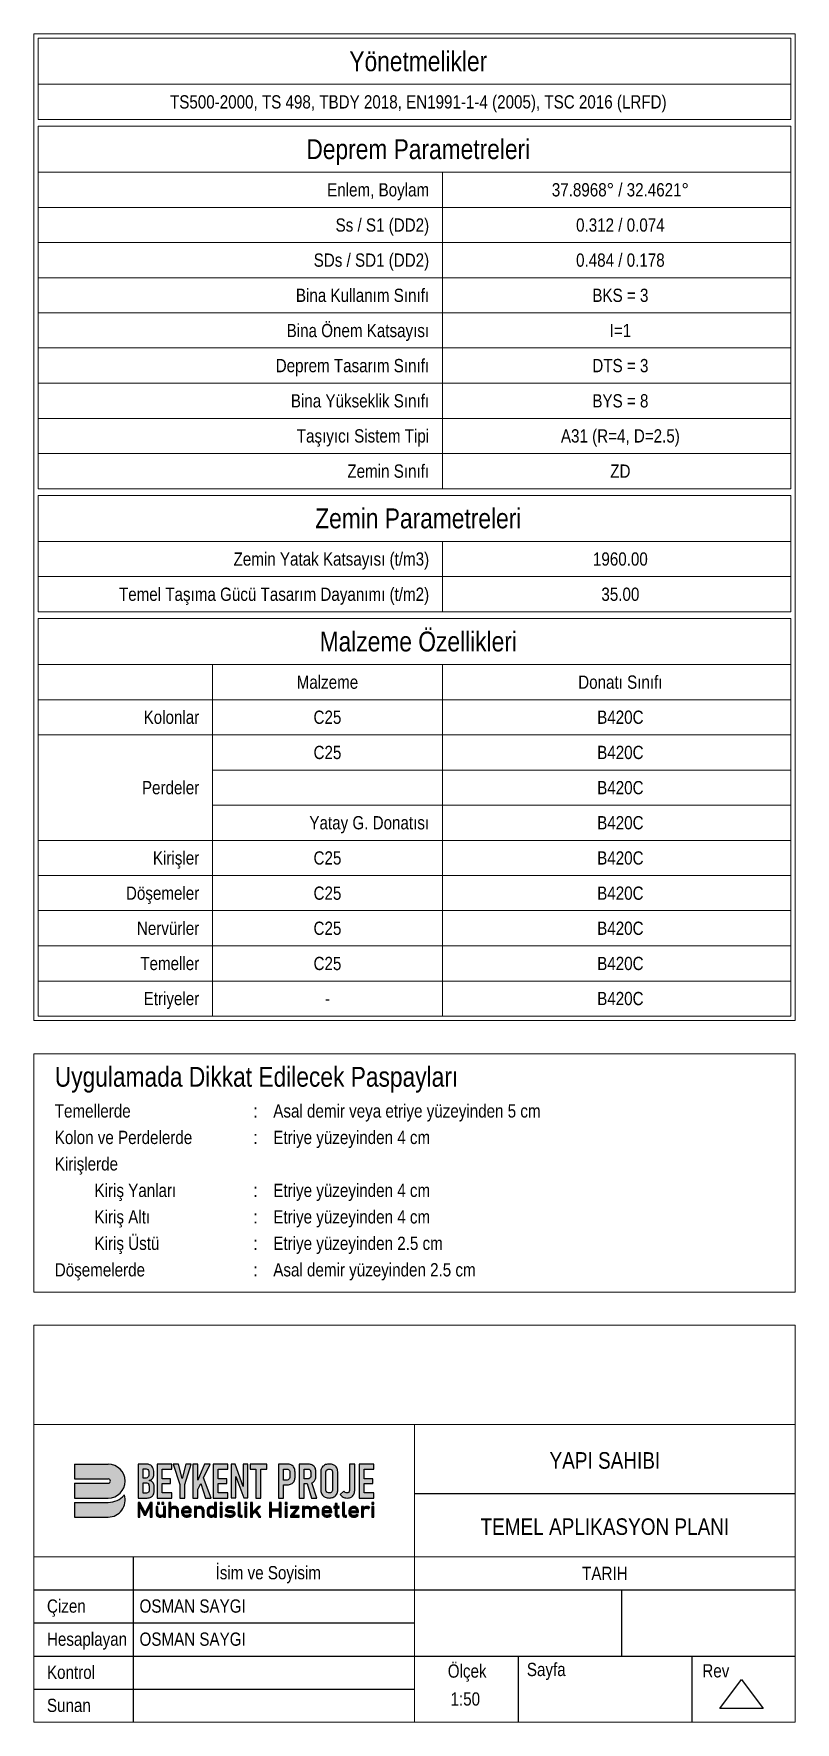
# Model space of a CAD drawing. Header units: millimetres. Extents: x -2905 to 5507, y 1609 to 5809.
# Drawn here: x 4882 to 5457, y 1659 to 2934 of the extents above; entities that cross this region are included whole.
import ezdxf
from ezdxf.enums import TextEntityAlignment as Align

# ---------------------------------------------------------------- set-up
doc = ezdxf.new("R2010")
doc.units = ezdxf.units.MM
for name, color, linetype, lineweight in [('Metraj Tablosu Ana Başlık', 1, 'Continuous', 20), ('Metraj Tablosu Başlık', 1, 'Continuous', 20), ('SHEETSUMMARY-35', 9, 'Continuous', 20), ('SheetView', 40, 'Continuous', 20)]:
    doc.layers.add(name, color=color, linetype=linetype, lineweight=lineweight)
doc.layers.add('Metraj Tablosu Yazı', color=8, linetype='Continuous', lineweight=20, true_color=0x414141)
doc.layers.add('Metraj Tablosu Çizgi', color=171, linetype='Continuous', lineweight=20, true_color=0xaaaaff)
for name, color, linetype in [('SHEETSUMMARY-10', 8, 'Continuous'), ('SHEETSUMMARY-30', 82, 'Continuous'), ('SHEETSUMMARY-40', 231, 'Continuous'), ('TEXT-175', 12, 'Continuous')]:
    doc.layers.add(name, color=color, linetype=linetype)
doc.styles.add('YAZI (BEYKENT)', font='')
doc.styles.get('YAZI (BEYKENT)').set_extended_font_data('Bahnschrift Light Condensed')

msp = doc.modelspace()

# ---------------------------------------------------------------- texts
at = {"layer": 'Metraj Tablosu Ana Başlık', "style": 'YAZI (BEYKENT)'}
for s, p in [('Yönetmelikler', (5172.5, 2913.6)), ('Deprem Parametreleri', (5172.5, 2847.2)), ('Zemin Parametreleri', (5172.5, 2568.3)), ('Malzeme Özellikleri', (5172.5, 2475.3))]:
    msp.add_text(s, height=15, dxfattribs=at).set_placement(p, align=Align.MIDDLE_CENTER)
at = {"layer": 'Metraj Tablosu Ana Başlık', "transparency": 33554687, "style": 'YAZI (BEYKENT)'}
msp.add_text('Uygulamada Dikkat Edilecek Paspayları', height=15, dxfattribs=at).set_placement((4898, 2146.5), align=Align.MIDDLE_LEFT)
at = {"layer": 'Metraj Tablosu Başlık', "style": 'YAZI (BEYKENT)'}
for s, p in [('Malzeme', (5103.9, 2444.6)), ('Donatı Sınıfı', (5325.1, 2444.6))]:
    msp.add_text(s, height=10, dxfattribs=at).set_placement(p, align=Align.MIDDLE_CENTER)
for s, p in [('Kolonlar', (5007.1, 2418.1)), ('Perdeler', (5007.1, 2364.9)), ('Yatay G. Donatısı', (5180.7, 2338.4)), ('Kirişler', (5007.1, 2311.8)), ('Döşemeler', (5007.1, 2285.2)), ('Nervürler', (5007.1, 2258.7)), ('Temeller', (5007.1, 2232.1)), ('Etriyeler', (5007.1, 2205.6))]:
    msp.add_text(s, height=10, dxfattribs=at).set_placement(p, align=Align.MIDDLE_RIGHT)
at = {"layer": 'Metraj Tablosu Yazı', "style": 'YAZI (BEYKENT)'}
for s, p in [('TS500-2000, TS 498, TBDY 2018, EN1991-1-4 (2005), TSC 2016 (LRFD)', (5172.5, 2882.9)), ('37.8968° / 32.4621°', (5325.1, 2816.5)), ('0.312 / 0.074', (5325.1, 2789.9)), ('0.484 / 0.178', (5325.1, 2763.4)), ('BKS = 3', (5325.1, 2736.8)), ('I=1', (5325.1, 2710.2)), ('DTS = 3', (5325.1, 2683.7)), ('BYS = 8', (5325.1, 2657.1)), ('A31 (R=4, D=2.5)', (5325.1, 2630.6)), ('ZD', (5325.1, 2604)), ('1960.00', (5325.1, 2537.6)), ('35.00', (5325.1, 2511)), ('C25', (5103.9, 2418.1)), ('B420C', (5325.1, 2418.1)), ('C25', (5103.9, 2391.5)), ('B420C', (5325.1, 2391.5)), ('B420C', (5325.1, 2364.9)), ('B420C', (5325.1, 2338.4)), ('C25', (5103.9, 2311.8)), ('B420C', (5325.1, 2311.8)), ('C25', (5103.9, 2285.2)), ('B420C', (5325.1, 2285.2)), ('C25', (5103.9, 2258.7)), ('B420C', (5325.1, 2258.7)), ('C25', (5103.9, 2232.1)), ('B420C', (5325.1, 2232.1)), ('B420C', (5325.1, 2205.6)), ('-', (5103.9, 2205.6))]:
    msp.add_text(s, height=10, dxfattribs=at).set_placement(p, align=Align.MIDDLE_CENTER)
for s, p in [('Enlem, Boylam', (5180.7, 2816.5)), ('Ss / S1 (DD2)', (5180.7, 2789.9)), ('SDs / SD1 (DD2)', (5180.7, 2763.4)), ('Bina Kullanım Sınıfı', (5180.7, 2736.8)), ('Bina Önem Katsayısı', (5180.7, 2710.2)), ('Deprem Tasarım Sınıfı', (5180.7, 2683.7)), ('Bina Yükseklik Sınıfı', (5180.7, 2657.1)), ('Taşıyıcı Sistem Tipi', (5180.7, 2630.6)), ('Zemin Sınıfı', (5180.7, 2604)), ('Zemin Yatak Katsayısı (t/m3)', (5180.7, 2537.6)), ('Temel Taşıma Gücü Tasarım Dayanımı (t/m2)', (5180.7, 2511))]:
    msp.add_text(s, height=10, dxfattribs=at).set_placement(p, align=Align.MIDDLE_RIGHT)
at = {"layer": 'Metraj Tablosu Yazı', "transparency": 33554687, "style": 'YAZI (BEYKENT)'}
for s, p in [('Temellerde', (4898, 2120.7)), (':', (5048, 2120.7)), ('Asal demir veya etriye yüzeyinden 5 cm', (5063, 2120.7)), ('Kolon ve Perdelerde', (4898, 2100.7)), ('Etriye yüzeyinden 4 cm', (5063, 2100.7)), (':', (5048, 2100.7)), ('Kirişlerde', (4898, 2080.7)), ('Kiriş Yanları', (4928, 2060.7)), ('Etriye yüzeyinden 4 cm', (5063, 2060.7)), (':', (5048, 2060.7)), ('Kiriş Altı', (4928, 2040.7)), (':', (5048, 2040.7)), ('Etriye yüzeyinden 4 cm', (5063, 2040.7)), ('Kiriş Üstü', (4928, 2020.7)), (':', (5048, 2020.7)), ('Etriye yüzeyinden 2.5 cm', (5063, 2020.7)), ('Döşemelerde', (4898, 2000.7)), (':', (5048, 2000.7)), ('Asal demir yüzeyinden 2.5 cm', (5063, 2000.7))]:
    msp.add_text(s, height=10, dxfattribs=at).set_placement(p, align=Align.MIDDLE_LEFT)
at = {"layer": 'SHEETSUMMARY-10', "style": 'YAZI (BEYKENT)'}
for s, p in [('TARIH', (5313.4, 1771.4)), ('1:50', (5208, 1676.5))]:
    msp.add_text(s, height=10, dxfattribs=at).set_placement(p, align=Align.MIDDLE_CENTER)
for s, p in [('Çizen', (4892.1, 1741.7)), ('OSMAN SAYGI', (4962, 1741.7)), ('Hesaplayan', (4892.1, 1716.7)), ('OSMAN SAYGI', (4962, 1716.7)), ('Kontrol', (4892.1, 1691.7)), ('Sunan', (4892.1, 1666.7))]:
    msp.add_text(s, height=10, dxfattribs=at).set_placement(p)
at = {"layer": 'SHEETSUMMARY-35', "style": 'YAZI (BEYKENT)'}
for s, p in [('İsim ve Soyisim', (5059.2, 1771.9)), ('Ölçek', (5209.4, 1697.6)), ('Rev', (5397.2, 1697.8))]:
    msp.add_text(s, height=10, dxfattribs=at).set_placement(p, align=Align.MIDDLE_CENTER)
msp.add_text('Sayfa', height=10, dxfattribs=at).set_placement((5254.5, 1693.8))
at = {"layer": 'SHEETSUMMARY-40', "style": 'YAZI (BEYKENT)'}
msp.add_text('YAPI SAHIBI', height=12.5, dxfattribs=at).set_placement((5313.4, 1856.7), align=Align.MIDDLE)
at = {"layer": 'TEXT-175', "style": 'YAZI (BEYKENT)'}
msp.add_text('TEMEL APLIKASYON PLANI', height=12.5, dxfattribs=at).set_placement((5313.4, 1806.7), align=Align.MIDDLE)

# ---------------------------------------------------------------- blocks, each defined once
blk = doc.blocks.new('A$Cc24343b6')
at = {"true_color": 0x2776bb}
h = blk.add_hatch(color=152, dxfattribs=at)
h.dxf.hatch_style = 1
h.paths.add_polyline_path([(56.2, -30), (30.7, -30), (30.7, -41.1), (56.2, -41.1, -1), (56.2, -44.4), (30.7, -44.4), (30.7, -55.6), (56.2, -55.6, 1)])
h = blk.add_hatch(color=152, dxfattribs=at)
h.dxf.hatch_style = 1
h.paths.add_polyline_path([(90.6, -38.7), (90.6, -37.9), (90.6, -35.2, 0.414214), (85.5, -30), (78.8, -30), (78.8, -55.6), (85.6, -55.6), (86.4, -55.5), (87.2, -55.4), (87.9, -55.2), (88.5, -54.9), (88.8, -54.7), (89.4, -54.3), (89.9, -53.8), (90.3, -53.1), (90.6, -52.5), (90.8, -51.8), (90.9, -51.1), (91, -50.3), (91, -46.8), (90.9, -46), (90.8, -45.3), (90.5, -44.6), (90.3, -44.1), (89.8, -43.5), (89.2, -43.1), (88.6, -42.7), (87.9, -42.5), (87.1, -42.3), (87.7, -42.1), (88.4, -41.9), (89, -41.5), (89.4, -41.2), (89.9, -40.7), (90.2, -40), (90.4, -39.4)])
h.paths.add_polyline_path([(82.6, -33.6), (84.9, -33.6, -0.414214), (86.8, -35.5), (86.8, -38.6, -0.414214), (84.9, -40.5), (82.6, -40.5)], flags=16)
h.paths.add_polyline_path([(82.6, -44.1), (84.9, -44.1), (85.4, -44.2), (86.1, -44.4), (86.4, -44.7), (86.9, -45.3), (87, -45.8), (87.1, -46.6), (87.1, -50.1), (87, -50.9), (86.6, -51.4), (86.5, -51.5), (85.9, -51.8), (85.1, -51.9), (82.6, -51.9)], flags=16)
h = blk.add_hatch(color=152, dxfattribs=at)
h.dxf.hatch_style = 1
h.paths.add_polyline_path([(93.1, -30), (93.1, -55.6), (104.3, -55.6), (104.3, -51.8), (97, -51.8), (97, -44.7), (103.4, -44.7), (103.4, -41), (97, -41), (97, -33.7), (104.3, -33.7), (104.3, -30)])
h = blk.add_hatch(color=152, dxfattribs=at)
h.dxf.hatch_style = 1
h.paths.add_polyline_path([(110.3, -45.3), (110.3, -55.6), (114.1, -55.6), (114.1, -45.3), (118.9, -30), (114.9, -30), (112.2, -40.8), (109.3, -30), (105.3, -30)])
h = blk.add_hatch(color=152, dxfattribs=at)
h.dxf.hatch_style = 1
h.paths.add_polyline_path([(120.1, -30), (120.1, -55.6), (123.9, -55.6), (123.9, -49.2), (126.2, -44.6), (129.8, -55.6), (134.1, -55.6), (128.3, -40.3), (133.3, -30), (129, -30), (123.9, -42.1), (123.9, -30)])
h = blk.add_hatch(color=152, dxfattribs=at)
h.dxf.hatch_style = 1
h.paths.add_polyline_path([(135.5, -30), (135.5, -55.6), (146.6, -55.6), (146.6, -51.8), (139.3, -51.8), (139.3, -44.7), (145.7, -44.7), (145.7, -41), (139.3, -41), (139.3, -33.7), (146.6, -33.7), (146.6, -30)])
h = blk.add_hatch(color=152, dxfattribs=at)
h.dxf.hatch_style = 1
h.paths.add_polyline_path([(149.1, -30), (149.1, -55.5), (152.6, -55.5), (152.6, -39.4), (158.6, -55.5), (161.8, -55.5), (161.8, -30), (158.2, -30), (158.2, -46.9), (152.2, -30)])
h = blk.add_hatch(color=152, dxfattribs=at)
h.dxf.hatch_style = 1
h.paths.add_polyline_path([(163.4, -33.7), (167.7, -33.7), (167.7, -55.6), (171.6, -55.6), (171.6, -33.7), (176, -33.7), (176, -30), (163.4, -30)])
at = {"true_color": 0x58ba48}
h = blk.add_hatch(color=85, dxfattribs=at)
h.dxf.hatch_style = 1
h.paths.add_polyline_path([(184.8, -55.6), (188.6, -55.6), (188.6, -45.6), (191.7, -45.6), (192.5, -45.6), (193.2, -45.5), (193.9, -45.2), (194.5, -45), (195.1, -44.7), (195.7, -44.2), (196.2, -43.7), (196.6, -43), (196.6, -42.9), (196.9, -42.2), (197.1, -41.6), (197.2, -40.8), (197.3, -40), (197.3, -35.8), (197.2, -35.5), (197.2, -34.7), (197.1, -34), (196.8, -33.3), (196.6, -32.7), (196.2, -32.1), (195.8, -31.5), (195.2, -31.1), (194.6, -30.7), (194.4, -30.6), (193.7, -30.3), (193, -30.1), (192.2, -30), (191.4, -30), (184.8, -30)])
h.paths.add_polyline_path([(188.6, -42), (188.6, -33.7), (191.4, -33.7), (191.8, -33.7), (192.4, -34), (192.7, -34.2), (193.1, -34.8), (193.3, -35.3), (193.3, -36.1), (193.3, -39.6), (193.3, -40.2), (193.1, -40.9), (192.9, -41.2), (192.4, -41.7), (192.1, -41.8), (191.4, -42)], flags=16)
h = blk.add_hatch(color=85, dxfattribs=at)
h.dxf.hatch_style = 1
h.paths.add_polyline_path([(200.5, -30), (200.5, -55.6), (204.3, -55.6), (204.3, -44.7), (206.4, -44.7), (209.7, -55.6), (213.9, -55.6), (210.1, -44.1), (210.1, -44), (210.2, -44), (210.9, -43.6), (211.5, -43.2), (211.9, -42.6), (212.4, -42), (212.5, -41.7), (212.8, -41.1), (213, -40.3), (213.1, -39.6), (213.1, -38.8), (213.1, -35.8), (213.1, -35.5), (213.1, -34.7), (212.9, -34), (212.7, -33.3), (212.3, -32.6), (211.9, -32), (211.4, -31.5), (210.8, -31), (210.1, -30.6), (209.6, -30.4), (209, -30.2), (208.2, -30.1), (207.5, -30), (206.6, -30)])
h.paths.add_polyline_path([(204.3, -41.1), (204.3, -33.7), (206.9, -33.7), (207.5, -33.7), (208.1, -33.9), (208.5, -34.2), (209, -34.8), (209.1, -35.3), (209.2, -36.1), (209.2, -38.8), (209.2, -39.3), (209, -40), (208.7, -40.3), (208.1, -40.8), (207.7, -41), (206.9, -41.1)], flags=16)
h = blk.add_hatch(color=85, dxfattribs=at)
h.dxf.hatch_style = 1
h.paths.add_polyline_path([(227.9, -31.6), (227.3, -31.1), (226.6, -30.7), (226.2, -30.5), (225.5, -30.3), (224.8, -30.1), (224, -30), (223.2, -30), (222.6, -30), (221.8, -30.1), (221, -30.2), (220.3, -30.4), (219.7, -30.7), (219.6, -30.8), (219, -31.2), (218.4, -31.6), (217.9, -32.2), (217.5, -32.8), (217.3, -33.2), (217, -33.9), (216.9, -34.6), (216.8, -35.4), (216.7, -36.2), (216.7, -49.3), (216.8, -49.9), (216.8, -50.6), (217, -51.4), (217.2, -52.1), (217.5, -52.7), (217.6, -52.8), (218, -53.4), (218.5, -54), (219, -54.4), (219.7, -54.8), (220.2, -55), (220.8, -55.3), (221.6, -55.4), (222.3, -55.5), (223.2, -55.6), (223.8, -55.5), (224.6, -55.5), (225.3, -55.3), (226, -55.1), (226.6, -54.8), (226.8, -54.8), (227.4, -54.4), (228, -53.9), (228.5, -53.3), (228.9, -52.7), (229, -52.3), (229.3, -51.6), (229.5, -50.9), (229.6, -50.2), (229.6, -49.3), (229.6, -36.2), (229.6, -35.7), (229.5, -34.9), (229.4, -34.1), (229.1, -33.5), (228.9, -32.8), (228.8, -32.7), (228.4, -32.1)])
h.paths.add_polyline_path([(221.8, -34.1), (222.4, -33.9), (223.2, -33.8), (223.9, -33.9), (224.6, -34.1), (225, -34.4), (225.4, -35), (225.7, -35.6), (225.7, -36.4), (225.7, -49.1), (225.7, -49.9), (225.4, -50.5), (225.1, -51), (224.6, -51.4), (224, -51.7), (223.2, -51.7), (222.5, -51.7), (221.8, -51.4), (221.4, -51.1), (220.9, -50.5), (220.7, -49.9), (220.6, -49.1), (220.6, -36.4), (220.7, -35.7), (220.9, -35), (221.2, -34.6)], flags=16)
h = blk.add_hatch(color=85, dxfattribs=at)
h.dxf.hatch_style = 1
h.paths.add_polyline_path([(231.4, -52.9), (231.8, -53.5), (232.3, -54), (232.9, -54.5), (233.6, -54.9), (233.6, -54.9), (234.3, -55.2), (235, -55.4), (235.8, -55.5), (236.6, -55.6), (236.8, -55.6), (237.6, -55.5), (238.4, -55.4), (239.1, -55.1), (239.7, -54.9), (240.2, -54.6), (240.8, -54.1), (241.3, -53.5), (241.7, -52.9), (241.7, -52.7), (242, -52.1), (242.2, -51.4), (242.3, -50.6), (242.4, -49.8), (242.4, -30), (238.5, -30), (238.5, -49.8), (238.3, -50.6), (237.9, -51.2), (237.3, -51.6), (236.5, -51.7), (235.9, -51.7), (235.2, -51.4), (234.6, -51), (234.1, -50.4)])
h = blk.add_hatch(color=85, dxfattribs=at)
h.dxf.hatch_style = 1
h.paths.add_polyline_path([(245.7, -30), (245.7, -55.6), (256.8, -55.6), (256.8, -51.8), (249.5, -51.8), (249.5, -44.7), (256, -44.7), (256, -41), (249.5, -41), (249.5, -33.7), (256.8, -33.7), (256.8, -30)])
h = blk.add_hatch(color=85, dxfattribs=at)
h.dxf.hatch_style = 1
h.paths.add_polyline_path([(56.2, -70, 0.507982), (68.4, -53.3, -0.217429), (56.2, -58.9), (30.7, -58.9), (30.7, -70)])
h = blk.add_hatch(color=8)
h.dxf.hatch_style = 1
h.paths.add_polyline_path([(80.2, -58.9), (78.8, -58.9), (78.8, -70), (80.2, -70), (80.2, -61.9), (83.5, -68.5), (84.6, -68.5), (87.9, -61.8), (87.9, -70), (89.4, -70), (89.4, -58.9), (87.9, -58.9), (84.1, -66.6)])
h = blk.add_hatch(color=8)
h.dxf.hatch_style = 1
h.paths.add_polyline_path([(92.4, -66.8), (92.4, -67.2), (92.5, -67.8), (92.6, -68.3), (92.8, -68.8), (93.2, -69.2), (93.2, -69.2), (93.7, -69.6), (94.2, -69.8), (94.8, -70), (95.4, -70), (96, -70), (96.6, -69.8), (97.1, -69.6), (97.4, -69.5), (97.8, -69.1), (98, -68.8), (98, -70), (99.5, -70), (99.5, -62), (98, -62), (98, -67.3), (97.8, -67.9), (97.5, -68.3), (97.2, -68.5), (96.6, -68.7), (95.9, -68.8), (95.4, -68.7), (94.9, -68.5), (94.4, -68.2), (94.1, -67.9), (93.9, -67.4), (93.8, -66.8), (93.8, -62), (92.4, -62)])
h = blk.add_hatch(color=8)
h.dxf.hatch_style = 1
h.paths.add_polyline_path([(95, -60.2), (95, -58.9), (93.5, -58.9), (93.5, -60.2)])
h = blk.add_hatch(color=8)
h.dxf.hatch_style = 1
h.paths.add_polyline_path([(98.3, -60.2), (98.3, -58.9), (96.8, -58.9), (96.8, -60.2)])
h = blk.add_hatch(color=8)
h.dxf.hatch_style = 1
h.paths.add_polyline_path([(102.1, -70), (103.6, -70), (103.6, -64.7), (103.8, -64.1), (104.2, -63.7), (104.5, -63.5), (105, -63.3), (105.7, -63.2), (106.2, -63.2), (106.8, -63.4), (107.3, -63.7), (107.5, -64.1), (107.7, -64.6), (107.8, -65.2), (107.8, -70), (109.3, -70), (109.3, -65.2), (109.3, -64.8), (109.2, -64.2), (109.1, -63.7), (108.8, -63.2), (108.5, -62.8), (108.5, -62.7), (108, -62.4), (107.5, -62.1), (106.9, -62), (106.3, -62), (105.8, -62), (105.2, -62.1), (104.6, -62.3), (104.2, -62.5), (103.8, -62.9), (103.6, -63.2), (103.6, -58.9), (102.1, -58.9)])
h = blk.add_hatch(color=8)
h.dxf.hatch_style = 1
h.paths.add_polyline_path([(112.5, -63.2), (112.2, -63.7), (112, -64), (111.8, -64.5), (111.7, -65.1), (111.7, -65.7), (111.7, -66.6), (111.7, -66.8), (111.8, -67.4), (112, -67.9), (112.2, -68.4), (112.2, -68.4), (112.6, -68.9), (113, -69.3), (113.5, -69.6), (113.8, -69.7), (114.3, -69.9), (114.9, -70), (115.6, -70), (116.1, -70), (116.7, -69.9), (117.3, -69.7), (117.8, -69.5), (118.3, -69.2), (118.8, -68.8), (117.8, -67.9), (117.3, -68.3), (116.8, -68.5), (116.2, -68.7), (115.5, -68.8), (114.8, -68.7), (114.2, -68.5), (113.7, -68.1), (113.4, -67.6), (113.2, -67), (113.1, -66.6), (119, -66.6), (119, -65.9), (119, -65.3), (118.9, -64.8), (118.8, -64.2), (118.6, -63.8), (118.5, -63.7), (118.2, -63.2), (117.8, -62.7), (117.4, -62.4), (117.3, -62.4), (116.7, -62.1), (116.1, -62), (115.5, -62), (115.2, -62), (114.6, -62), (114, -62.2), (113.4, -62.4), (113.4, -62.4), (112.9, -62.8)])
h.paths.add_polyline_path([(114.3, -63.4), (114.8, -63.2), (115.5, -63.2), (116, -63.2), (116.6, -63.4), (117, -63.8), (117.3, -64.3), (117.5, -64.8), (117.6, -65.5), (113.1, -65.5), (113.1, -65.3), (113.2, -64.7), (113.4, -64.2), (113.8, -63.8)], flags=16)
h = blk.add_hatch(color=8)
h.dxf.hatch_style = 1
h.paths.add_polyline_path([(121.4, -62.1), (121.4, -70), (122.9, -70), (122.9, -64.7), (123.1, -64.1), (123.4, -63.7), (123.7, -63.5), (124.3, -63.3), (124.9, -63.2), (125.5, -63.2), (126.1, -63.4), (126.5, -63.7), (126.8, -64.1), (127, -64.6), (127.1, -65.2), (127.1, -70), (128.6, -70), (128.6, -65.2), (128.6, -64.8), (128.5, -64.2), (128.3, -63.7), (128.1, -63.2), (127.8, -62.8), (127.7, -62.7), (127.3, -62.4), (126.8, -62.1), (126.2, -62), (125.5, -62), (125, -62), (124.4, -62.1), (123.9, -62.3), (123.5, -62.6), (123.1, -62.9), (122.9, -63.2), (122.9, -62.1)])
h = blk.add_hatch(color=8)
h.dxf.hatch_style = 1
h.paths.add_polyline_path([(131, -64.6), (131, -65.2), (131, -66.8), (131, -66.9), (131, -67.5), (131.1, -68), (131.3, -68.5), (131.5, -68.8), (131.9, -69.3), (132.4, -69.6), (132.8, -69.8), (133.4, -70), (134.1, -70), (134.6, -70), (135.2, -69.9), (135.7, -69.6), (135.9, -69.5), (136.4, -69.1), (136.6, -68.8), (136.6, -70), (138.1, -70), (138.1, -58.9), (136.6, -58.9), (136.6, -63.1), (136.5, -63), (136.1, -62.6), (135.6, -62.3), (135.2, -62.1), (134.6, -62), (134, -61.9), (133.5, -62), (132.9, -62.1), (132.4, -62.3), (132, -62.5), (131.6, -62.9), (131.3, -63.4), (131.3, -63.5), (131.1, -64)])
h.paths.add_polyline_path([(133.4, -63.4), (133.9, -63.2), (134.5, -63.1), (135.1, -63.2), (135.6, -63.4), (136, -63.6), (136.3, -64), (136.5, -64.4), (136.6, -64.9), (136.6, -67.3), (136.3, -67.9), (136.1, -68.2), (135.6, -68.6), (135.2, -68.7), (134.5, -68.8), (134, -68.8), (133.5, -68.6), (133, -68.3), (132.7, -67.9), (132.5, -67.4), (132.5, -66.8), (132.5, -65.2), (132.5, -64.6), (132.7, -64.1), (133, -63.7)], flags=16)
h = blk.add_hatch(color=8)
h.dxf.hatch_style = 1
h.paths.add_polyline_path([(140.8, -60.2), (142.3, -60.2), (142.3, -58.9), (140.8, -58.9)])
h = blk.add_hatch(color=8)
h.dxf.hatch_style = 1
h.paths.add_polyline_path([(140.8, -62.1), (140.8, -70), (142.3, -70), (142.3, -62.1)])
h = blk.add_hatch(color=8)
h.dxf.hatch_style = 1
h.paths.add_polyline_path([(152, -67.5), (152, -67.1), (151.8, -66.5), (151.6, -66.1), (151.5, -66), (151, -65.7), (150.5, -65.5), (150.2, -65.4), (149.6, -65.3), (148.8, -65.2), (148.8, -65.2), (148.7, -65.2), (148.6, -65.2), (147.9, -65.2), (147.2, -65.1), (146.5, -64.8), (146.3, -64.3), (146.4, -63.7), (146.8, -63.3), (147.1, -63.2), (147.7, -63.1), (148.4, -63), (149, -63.1), (149.8, -63.2), (150.4, -63.5), (151, -63.7), (151.9, -62.8), (151.4, -62.5), (150.8, -62.3), (150.3, -62.1), (149.7, -61.9), (149, -61.9), (148.4, -61.8), (148.3, -61.8), (147.6, -61.9), (147, -62), (146.5, -62.1), (146.2, -62.2), (145.7, -62.5), (145.3, -62.9), (145.1, -63.2), (145, -63.7), (144.9, -64.3), (144.9, -64.6), (145, -65.1), (145.3, -65.5), (145.7, -65.9), (146.3, -66.1), (146.5, -66.2), (147.1, -66.3), (147.8, -66.4), (147.8, -66.4), (147.9, -66.4), (148.1, -66.4), (148.2, -66.4), (149, -66.5), (149.7, -66.6), (150.4, -66.9), (150.6, -67.6), (150.4, -68.1), (150, -68.5), (149.6, -68.7), (149, -68.8), (148.1, -68.8), (147.4, -68.8), (146.8, -68.6), (146.4, -68.5), (145.9, -68.2), (145.3, -67.9), (144.4, -68.8), (145, -69.2), (145.5, -69.5), (146.2, -69.7), (146.8, -69.9), (147, -69.9), (147.6, -70), (148.2, -70), (148.5, -70), (149.2, -70), (149.8, -69.9), (150.3, -69.7), (150.7, -69.6), (151.2, -69.3), (151.6, -68.9), (151.8, -68.6), (152, -68.1)])
h = blk.add_hatch(color=8)
h.dxf.hatch_style = 1
h.paths.add_polyline_path([(155.8, -67.9), (155.8, -58.9), (154.3, -58.9), (154.3, -67.9), (154.3, -68.5), (154.5, -69.1), (154.8, -69.5), (155.2, -69.7), (155.7, -69.9), (156.4, -70), (157.4, -70), (157.4, -68.8), (156.5, -68.8), (155.9, -68.5)])
h = blk.add_hatch(color=8)
h.dxf.hatch_style = 1
h.paths.add_polyline_path([(161, -60.2), (161, -58.9), (159.5, -58.9), (159.5, -60.2)])
h = blk.add_hatch(color=8)
h.dxf.hatch_style = 1
h.paths.add_polyline_path([(161, -62.1), (159.5, -62.1), (159.5, -70), (161, -70)])
h = blk.add_hatch(color=8)
h.dxf.hatch_style = 1
h.paths.add_polyline_path([(165.3, -58.9), (163.8, -58.9), (163.8, -70), (165.3, -70), (165.3, -68), (167.2, -66), (169.9, -70), (171.6, -70), (168.2, -65.1), (171.2, -62.1), (169.4, -62.1), (165.3, -66.4)])
h = blk.add_hatch(color=8)
h.dxf.hatch_style = 1
h.paths.add_polyline_path([(179.5, -63.9), (179.5, -58.9), (178, -58.9), (178, -70), (179.5, -70), (179.5, -65.2), (185.3, -65.2), (185.3, -70), (186.8, -70), (186.8, -58.9), (185.3, -58.9), (185.3, -63.9)])
h = blk.add_hatch(color=8)
h.dxf.hatch_style = 1
h.paths.add_polyline_path([(191.4, -60.2), (191.4, -58.9), (189.9, -58.9), (189.9, -60.2)])
h = blk.add_hatch(color=8)
h.dxf.hatch_style = 1
h.paths.add_polyline_path([(189.9, -70), (191.4, -70), (191.4, -62.1), (189.9, -62.1)])
h = blk.add_hatch(color=8)
h.dxf.hatch_style = 1
h.paths.add_polyline_path([(198.6, -63.3), (193.9, -68.9), (193.9, -70), (200.5, -70), (200.5, -68.8), (195.8, -68.8), (200.3, -63.2), (200.3, -62.1), (194, -62.1), (194, -63.3)])
h = blk.add_hatch(color=8)
h.dxf.hatch_style = 1
h.paths.add_polyline_path([(204.4, -63.2), (204.4, -62.1), (202.9, -62.1), (202.9, -70), (204.4, -70), (204.4, -64.7), (204.6, -64.1), (204.9, -63.7), (205.1, -63.5), (205.7, -63.3), (206.4, -63.2), (206.8, -63.2), (207.4, -63.4), (207.8, -63.7), (208.1, -64.1), (208.3, -64.6), (208.3, -65.2), (208.3, -70), (209.8, -70), (209.8, -65.2), (209.8, -65.1), (209.9, -64.6), (210, -64.1), (210.3, -63.7), (210.6, -63.5), (211.1, -63.3), (211.8, -63.2), (212.2, -63.2), (212.8, -63.4), (213.3, -63.7), (213.5, -64.1), (213.7, -64.6), (213.8, -65.2), (213.8, -70), (215.3, -70), (215.3, -65.1), (215.2, -64.5), (215.1, -63.9), (214.9, -63.4), (214.7, -63.1), (214.3, -62.7), (213.9, -62.3), (213.5, -62.1), (212.9, -62), (212.2, -62), (211.7, -62), (211.1, -62.2), (210.5, -62.4), (210.5, -62.5), (210.1, -62.8), (209.7, -63.3), (209.5, -63.6), (209.5, -63.4), (209.3, -63.1), (208.9, -62.7), (208.5, -62.3), (208.1, -62.2), (207.5, -62), (206.9, -62), (206.5, -62), (205.9, -62.1), (205.3, -62.3), (204.9, -62.6), (204.5, -62.9)])
h = blk.add_hatch(color=8)
h.dxf.hatch_style = 1
h.paths.add_polyline_path([(221.4, -61.8), (221.2, -61.8), (220.5, -61.9), (219.9, -62.1), (219.4, -62.3), (219.3, -62.3), (218.9, -62.6), (218.4, -63.1), (218.1, -63.5), (218, -63.9), (217.8, -64.4), (217.7, -64.9), (217.7, -65.6), (217.7, -66.5), (217.7, -66.8), (217.8, -67.4), (217.9, -67.9), (218.1, -68.4), (218.2, -68.4), (218.5, -68.9), (219, -69.3), (219.5, -69.6), (219.7, -69.7), (220.3, -69.9), (220.9, -70), (221.6, -70), (222, -70), (222.6, -69.9), (223.3, -69.7), (223.7, -69.5), (224.3, -69.2), (224.7, -68.8), (223.7, -67.9), (223.3, -68.3), (222.7, -68.5), (222.2, -68.7), (221.5, -68.8), (220.7, -68.7), (220.2, -68.5), (219.7, -68.1), (219.3, -67.6), (219.1, -67.1), (219.1, -66.5), (225, -66.5), (225, -65.8), (224.9, -65.2), (224.9, -64.6), (224.7, -64.1), (224.6, -63.6), (224.5, -63.6), (224.2, -63.1), (223.8, -62.6), (223.3, -62.3), (223.2, -62.2), (222.7, -62), (222.1, -61.9)])
h.paths.add_polyline_path([(221.4, -63.1), (222, -63.1), (222.5, -63.3), (223, -63.7), (223.3, -64.2), (223.5, -64.7), (223.6, -65.3), (219.1, -65.3), (219.1, -65.2), (219.2, -64.6), (219.4, -64.1), (219.7, -63.6), (220.2, -63.3), (220.8, -63.1)], flags=16)
h = blk.add_hatch(color=8)
h.dxf.hatch_style = 1
h.paths.add_polyline_path([(226.7, -62.1), (226.7, -63.2), (227.6, -63.2), (227.6, -67.9), (227.7, -68.6), (227.8, -69.1), (228.1, -69.5), (228.5, -69.8), (229, -70), (229.7, -70), (230.7, -70), (230.7, -68.8), (229.9, -68.8), (229.8, -68.8), (229.3, -68.5), (229.1, -67.9), (229.1, -63.2), (230.7, -63.2), (230.7, -62.1), (229.1, -62.1), (229.1, -59.8), (227.6, -59.8), (227.6, -62.1)])
h = blk.add_hatch(color=8)
h.dxf.hatch_style = 1
h.paths.add_polyline_path([(233.1, -58.9), (233.1, -67.9), (233.2, -68.5), (233.4, -69.1), (233.7, -69.5), (234, -69.7), (234.5, -69.9), (235.2, -70), (236.2, -70), (236.2, -68.8), (235.4, -68.8), (234.8, -68.5), (234.6, -67.9), (234.6, -58.9)])
h = blk.add_hatch(color=8)
h.dxf.hatch_style = 1
h.paths.add_polyline_path([(238, -65.1), (237.9, -65.7), (237.9, -66.6), (238, -66.9), (238, -67.5), (238.2, -68), (238.4, -68.5), (238.4, -68.5), (238.8, -69), (239.2, -69.4), (239.7, -69.7), (240, -69.8), (240.6, -70), (241.2, -70.1), (241.9, -70.1), (242.3, -70.1), (242.9, -70), (243.5, -69.8), (244, -69.6), (244.5, -69.3), (245, -68.9), (244, -68.1), (243.6, -68.4), (243, -68.6), (242.5, -68.8), (241.8, -68.9), (241, -68.8), (240.5, -68.6), (239.9, -68.2), (239.6, -67.7), (239.4, -67.2), (239.4, -66.6), (245.2, -66.6), (245.2, -65.9), (245.2, -65.3), (245.1, -64.8), (245, -64.2), (244.8, -63.8), (244.8, -63.7), (244.5, -63.2), (244.1, -62.7), (243.6, -62.4), (243.5, -62.4), (243, -62.1), (242.4, -62), (241.7, -62), (241.4, -62), (240.8, -62), (240.2, -62.2), (239.7, -62.4), (239.6, -62.4), (239.1, -62.8), (238.7, -63.2), (238.4, -63.7), (238.2, -64), (238.1, -64.5)])
h.paths.add_polyline_path([(240.5, -63.4), (241, -63.2), (241.7, -63.2), (242.2, -63.2), (242.8, -63.4), (243.3, -63.8), (243.6, -64.3), (243.8, -64.8), (243.8, -65.5), (239.4, -65.5), (239.4, -65.3), (239.5, -64.7), (239.7, -64.2), (240, -63.8)], flags=16)
h = blk.add_hatch(color=8)
h.dxf.hatch_style = 1
h.paths.add_polyline_path([(247.6, -62.1), (247.6, -70), (249.1, -70), (249.1, -64.7), (249.3, -64.1), (249.7, -63.7), (250, -63.5), (250.5, -63.3), (251.4, -63.2), (252.2, -63.4), (252.7, -63.7), (253.7, -62.6), (253.4, -62.4), (252.8, -62.1), (252.4, -62), (251.7, -62), (251.3, -62), (250.7, -62.1), (250.1, -62.3), (249.8, -62.6), (249.3, -63), (249.1, -63.2), (249.1, -62.1)])
h = blk.add_hatch(color=8)
h.dxf.hatch_style = 1
h.paths.add_polyline_path([(255.3, -60.2), (256.8, -60.2), (256.8, -58.9), (255.3, -58.9)])
h = blk.add_hatch(color=8)
h.dxf.hatch_style = 1
h.paths.add_polyline_path([(255.3, -62.1), (255.3, -70), (256.8, -70), (256.8, -62.1)])
at = {"color": 152, "true_color": 0x2776bb}
for p, q in [((30.7, -30), (56.2, -30)), ((30.7, -30), (30.7, -41.1)), ((30.7, -41.1), (56.2, -41.1)), ((30.7, -44.4), (30.7, -55.6)), ((30.7, -44.4), (56.2, -44.4)), ((30.7, -55.6), (56.2, -55.6))]:
    blk.add_line(p, q, dxfattribs=at)
at = {"color": 85, "true_color": 0x58ba48}
for p, q in [((30.7, -58.9), (56.2, -58.9)), ((30.7, -58.9), (30.7, -70)), ((30.7, -70), (56.2, -70))]:
    blk.add_line(p, q, dxfattribs=at)
at = {"color": 152, "true_color": 0x2776bb}
for points in [[(90.3, -53.1), (90.6, -52.5), (90.8, -51.8), (90.9, -51.1), (91, -50.3), (91, -46.8), (90.9, -46), (90.8, -45.3), (90.5, -44.6), (90.3, -44.1), (89.8, -43.5), (89.2, -43.1), (88.6, -42.7), (87.9, -42.5), (87.1, -42.3), (87.7, -42.1), (88.4, -41.9), (89, -41.5), (89.4, -41.2), (89.9, -40.7), (90.2, -40), (90.4, -39.4), (90.6, -38.7), (90.6, -37.9), (90.6, -35.2, 0.414214), (85.5, -30), (78.8, -30), (78.8, -55.6), (85.6, -55.6), (86.4, -55.5), (87.2, -55.4), (87.9, -55.2), (88.5, -54.9), (88.8, -54.7), (89.4, -54.3), (89.9, -53.8)], [(84.9, -40.5), (82.6, -40.5), (82.6, -33.6), (84.9, -33.6, -0.414214), (86.8, -35.5), (86.8, -38.6, -0.414214)]]:
    blk.add_lwpolyline(points, format="xyb", close=True, dxfattribs=at)
for points in [[(104.3, -51.8), (97, -51.8), (97, -44.7), (103.4, -44.7), (103.4, -41), (97, -41), (97, -33.7), (104.3, -33.7), (104.3, -30), (93.1, -30), (93.1, -55.6), (104.3, -55.6)], [(114.1, -45.3), (118.9, -30), (114.9, -30), (112.2, -40.8), (109.3, -30), (105.3, -30), (110.3, -45.3), (110.3, -55.6), (114.1, -55.6)], [(126.2, -44.6), (129.8, -55.6), (134.1, -55.6), (128.3, -40.3), (133.3, -30), (129, -30), (123.9, -42.1), (123.9, -30), (120.1, -30), (120.1, -55.6), (123.9, -55.6), (123.9, -49.2)], [(145.7, -41), (139.3, -41), (139.3, -33.7), (146.6, -33.7), (146.6, -30), (135.5, -30), (135.5, -55.6), (146.6, -55.6), (146.6, -51.8), (139.3, -51.8), (139.3, -44.7), (145.7, -44.7)], [(152.2, -30), (149.1, -30), (149.1, -55.5), (152.6, -55.5), (152.6, -39.4), (158.6, -55.5), (161.8, -55.5), (161.8, -30), (158.2, -30), (158.2, -46.9)], [(171.6, -33.7), (176, -33.7), (176, -30), (163.4, -30), (163.4, -33.7), (167.7, -33.7), (167.7, -55.6), (171.6, -55.6)], [(86.5, -51.5), (85.9, -51.8), (85.1, -51.9), (82.6, -51.9), (82.6, -44.1), (84.9, -44.1), (85.4, -44.2), (86.1, -44.4), (86.4, -44.7), (86.9, -45.3), (87, -45.8), (87.1, -46.6), (87.1, -50.1), (87, -50.9), (86.6, -51.4)]]:
    blk.add_lwpolyline(points, close=True, dxfattribs=at)
at = {"color": 85, "true_color": 0x58ba48}
for points in [[(197.2, -40.8), (197.3, -40), (197.3, -35.8), (197.2, -35.5), (197.2, -34.7), (197.1, -34), (196.8, -33.3), (196.6, -32.7), (196.2, -32.1), (195.8, -31.5), (195.2, -31.1), (194.6, -30.7), (194.4, -30.6), (193.7, -30.3), (193, -30.1), (192.2, -30), (191.4, -30), (184.8, -30), (184.8, -55.6), (188.6, -55.6), (188.6, -45.6), (191.4, -45.6), (191.7, -45.6), (192.5, -45.6), (193.2, -45.5), (193.9, -45.2), (194.5, -45), (195.1, -44.7), (195.7, -44.2), (196.2, -43.7), (196.6, -43), (196.6, -42.9), (196.9, -42.2), (197.1, -41.6)], [(193.1, -40.9), (192.9, -41.2), (192.4, -41.7), (192.1, -41.8), (191.4, -42), (188.6, -42), (188.6, -33.7), (191.4, -33.7), (191.8, -33.7), (192.4, -34), (192.7, -34.2), (193.1, -34.8), (193.3, -35.3), (193.3, -36.1), (193.3, -39.6), (193.3, -40.2)], [(211.9, -42.6), (212.4, -42), (212.5, -41.7), (212.8, -41.1), (213, -40.3), (213.1, -39.6), (213.1, -38.8), (213.1, -35.8), (213.1, -35.5), (213.1, -34.7), (212.9, -34), (212.7, -33.3), (212.3, -32.6), (211.9, -32), (211.4, -31.5), (210.8, -31), (210.1, -30.6), (209.6, -30.4), (209, -30.2), (208.2, -30.1), (207.5, -30), (206.6, -30), (200.5, -30), (200.5, -55.6), (204.3, -55.6), (204.3, -44.7), (206.4, -44.7), (209.7, -55.6), (213.9, -55.6), (210.1, -44.1), (210.1, -44), (210.2, -44), (210.9, -43.6), (211.5, -43.2)], [(204.3, -41.1), (204.3, -33.7), (206.9, -33.7), (207.5, -33.7), (208.1, -33.9), (208.5, -34.2), (209, -34.8), (209.1, -35.3), (209.2, -36.1), (209.2, -38.8), (209.2, -39.3), (209, -40), (208.7, -40.3), (208.1, -40.8), (207.7, -41), (206.9, -41.1)], [(229.6, -36.2), (229.6, -35.7), (229.5, -34.9), (229.4, -34.1), (229.1, -33.5), (228.9, -32.8), (228.8, -32.7), (228.4, -32.1), (227.9, -31.6), (227.3, -31.1), (226.6, -30.7), (226.2, -30.5), (225.5, -30.3), (224.8, -30.1), (224, -30), (223.2, -30), (222.6, -30), (221.8, -30.1), (221, -30.2), (220.3, -30.4), (219.7, -30.7), (219.6, -30.8), (219, -31.2), (218.4, -31.6), (217.9, -32.2), (217.5, -32.8), (217.3, -33.2), (217, -33.9), (216.9, -34.6), (216.8, -35.4), (216.7, -36.2), (216.7, -49.3), (216.8, -49.9), (216.8, -50.6), (217, -51.4), (217.2, -52.1), (217.5, -52.7), (217.6, -52.8), (218, -53.4), (218.5, -54), (219, -54.4), (219.7, -54.8), (220.2, -55), (220.8, -55.3), (221.6, -55.4), (222.3, -55.5), (223.2, -55.6), (223.8, -55.5), (224.6, -55.5), (225.3, -55.3), (226, -55.1), (226.6, -54.8), (226.8, -54.8), (227.4, -54.4), (228, -53.9), (228.5, -53.3), (228.9, -52.7), (229, -52.3), (229.3, -51.6), (229.5, -50.9), (229.6, -50.2), (229.6, -49.3)], [(220.6, -36.4), (220.7, -35.7), (220.9, -35), (221.2, -34.6), (221.8, -34.1), (222.4, -33.9), (223.2, -33.8), (223.9, -33.9), (224.6, -34.1), (225, -34.4), (225.4, -35), (225.7, -35.6), (225.7, -36.4), (225.7, -49.1), (225.7, -49.9), (225.4, -50.5), (225.1, -51), (224.6, -51.4), (224, -51.7), (223.2, -51.7), (222.5, -51.7), (221.8, -51.4), (221.4, -51.1), (220.9, -50.5), (220.7, -49.9), (220.6, -49.1)], [(242.4, -30), (238.5, -30), (238.5, -49.5), (238.5, -49.8), (238.3, -50.6), (238, -51.1), (237.9, -51.3), (237.3, -51.6), (236.5, -51.7), (235.9, -51.7), (235.2, -51.4), (234.6, -51), (234.1, -50.4), (231.4, -52.9), (231.8, -53.5), (232.3, -54), (232.9, -54.5), (233.6, -54.9), (233.6, -54.9), (234.3, -55.2), (235, -55.4), (235.8, -55.5), (236.6, -55.6), (236.8, -55.6), (237.6, -55.5), (238.4, -55.4), (239.1, -55.1), (239.7, -54.9), (240.2, -54.6), (240.8, -54.1), (241.3, -53.5), (241.7, -52.9), (241.7, -52.7), (242, -52.1), (242.2, -51.4), (242.3, -50.6), (242.4, -49.8)], [(256, -41), (249.5, -41), (249.5, -33.7), (256.8, -33.7), (256.8, -30), (245.7, -30), (245.7, -55.6), (256.8, -55.6), (256.8, -51.8), (249.5, -51.8), (249.5, -44.7), (256, -44.7)]]:
    blk.add_lwpolyline(points, close=True, dxfattribs=at)
at = {"color": 8}
for points in [[(89.4, -58.9), (87.9, -58.9), (84.1, -66.6), (80.2, -58.9), (78.8, -58.9), (78.8, -70), (80.2, -70), (80.2, -61.9), (83.5, -68.5), (84.6, -68.5), (87.9, -61.8), (87.9, -70), (89.4, -70)], [(93.8, -62), (92.4, -62), (92.4, -66.8), (92.4, -67.2), (92.5, -67.8), (92.6, -68.3), (92.8, -68.8), (93.2, -69.2), (93.2, -69.2), (93.7, -69.6), (94.2, -69.8), (94.8, -70), (95.4, -70), (96, -70), (96.6, -69.8), (97.1, -69.6), (97.4, -69.5), (97.8, -69.1), (98, -68.8), (98, -70), (99.5, -70), (99.5, -62), (98, -62), (98, -67), (98, -67.3), (97.8, -67.9), (97.5, -68.3), (97.2, -68.5), (96.6, -68.7), (95.9, -68.8), (95.4, -68.7), (94.9, -68.5), (94.4, -68.2), (94.1, -67.9), (93.9, -67.4), (93.8, -66.8)], [(95, -58.9), (93.5, -58.9), (93.5, -60.2), (95, -60.2)], [(98.3, -58.9), (96.8, -58.9), (96.8, -60.2), (98.3, -60.2)], [(104.2, -63.7), (104.5, -63.5), (105, -63.3), (105.7, -63.2), (106.2, -63.2), (106.8, -63.4), (107.3, -63.7), (107.5, -64.1), (107.7, -64.6), (107.8, -65.2), (107.8, -70), (109.3, -70), (109.3, -65.2), (109.3, -64.8), (109.2, -64.2), (109.1, -63.7), (108.8, -63.2), (108.5, -62.8), (108.5, -62.7), (108, -62.4), (107.5, -62.1), (106.9, -62), (106.3, -62), (105.8, -62), (105.2, -62.1), (104.6, -62.3), (104.2, -62.5), (103.8, -62.9), (103.6, -63.2), (103.6, -58.9), (102.1, -58.9), (102.1, -70), (103.6, -70), (103.6, -65), (103.7, -64.6), (103.8, -64.1)], [(117.8, -62.7), (117.4, -62.4), (117.3, -62.4), (116.7, -62.1), (116.1, -62), (115.5, -62), (115.2, -62), (114.6, -62), (114, -62.2), (113.4, -62.4), (113.4, -62.4), (112.9, -62.8), (112.5, -63.2), (112.2, -63.7), (112, -64), (111.8, -64.5), (111.7, -65.1), (111.7, -65.7), (111.7, -66.6), (111.7, -66.8), (111.8, -67.4), (112, -67.9), (112.2, -68.4), (112.2, -68.4), (112.6, -68.9), (113, -69.3), (113.5, -69.6), (113.8, -69.7), (114.3, -69.9), (114.9, -70), (115.6, -70), (116.1, -70), (116.7, -69.9), (117.3, -69.7), (117.8, -69.5), (118.3, -69.2), (118.8, -68.8), (117.8, -67.9), (117.3, -68.3), (116.8, -68.5), (116.2, -68.7), (115.6, -68.8), (115.4, -68.7), (114.8, -68.7), (114.2, -68.5), (113.8, -68.2), (113.7, -68), (113.4, -67.6), (113.2, -67), (113.1, -66.6), (119, -66.6), (119, -65.9), (119, -65.3), (118.9, -64.8), (118.8, -64.2), (118.6, -63.8), (118.5, -63.7), (118.2, -63.2)], [(114.3, -63.4), (114.8, -63.2), (115.5, -63.2), (116, -63.2), (116.6, -63.4), (117, -63.8), (117.1, -63.8), (117.3, -64.3), (117.5, -64.8), (117.6, -65.5), (113.1, -65.5), (113.1, -65.3), (113.2, -64.7), (113.4, -64.2), (113.7, -63.8), (113.8, -63.7)], [(123.4, -63.7), (123.7, -63.5), (124.3, -63.3), (124.9, -63.2), (125.5, -63.2), (126.1, -63.4), (126.5, -63.7), (126.8, -64.1), (127, -64.6), (127.1, -65.2), (127.1, -70), (128.6, -70), (128.6, -65.2), (128.6, -64.8), (128.5, -64.2), (128.3, -63.7), (128.1, -63.2), (127.8, -62.8), (127.7, -62.7), (127.3, -62.4), (126.8, -62.1), (126.2, -62), (125.5, -62), (125, -62), (124.4, -62.1), (123.9, -62.3), (123.5, -62.6), (123.1, -62.9), (122.9, -63.2), (122.9, -62.1), (121.4, -62.1), (121.4, -70), (122.9, -70), (122.9, -65), (122.9, -64.6), (123.1, -64.1)], [(136.1, -62.6), (135.6, -62.3), (135.2, -62.1), (134.6, -62), (134, -61.9), (133.5, -62), (132.9, -62.1), (132.4, -62.3), (132, -62.5), (131.6, -62.9), (131.3, -63.4), (131.3, -63.5), (131.1, -64), (131, -64.6), (131, -65.2), (131, -66.8), (131, -66.9), (131, -67.5), (131.1, -68), (131.3, -68.5), (131.5, -68.8), (131.9, -69.3), (132.4, -69.6), (132.8, -69.8), (133.4, -70), (134.1, -70), (134.6, -70), (135.2, -69.9), (135.7, -69.6), (135.9, -69.5), (136.4, -69.1), (136.6, -68.8), (136.6, -70), (138.1, -70), (138.1, -58.9), (136.6, -58.9), (136.6, -63.1), (136.5, -63)], [(133.4, -63.4), (133.9, -63.2), (134.5, -63.1), (135.1, -63.2), (135.6, -63.4), (136, -63.6), (136.3, -64), (136.5, -64.4), (136.6, -64.9), (136.6, -67), (136.5, -67.4), (136.3, -67.9), (136.1, -68.2), (135.6, -68.6), (135.2, -68.7), (134.5, -68.8), (134, -68.8), (133.5, -68.6), (133, -68.3), (132.7, -67.9), (132.5, -67.4), (132.5, -66.8), (132.5, -65.2), (132.5, -64.6), (132.7, -64.1), (133, -63.7)], [(142.3, -58.9), (140.8, -58.9), (140.8, -60.2), (142.3, -60.2)], [(142.3, -62.1), (140.8, -62.1), (140.8, -70), (142.3, -70)], [(151.4, -62.5), (150.8, -62.3), (150.3, -62.1), (149.7, -61.9), (149, -61.9), (148.4, -61.8), (148.3, -61.8), (147.6, -61.9), (147, -62), (146.5, -62.1), (146.2, -62.2), (145.7, -62.5), (145.3, -62.9), (145.1, -63.2), (145, -63.7), (144.9, -64.3), (144.9, -64.6), (145, -65.1), (145.3, -65.5), (145.7, -65.9), (146.3, -66.1), (146.5, -66.2), (147.1, -66.3), (147.8, -66.4), (147.8, -66.4), (147.9, -66.4), (148.1, -66.4), (148.2, -66.4), (148.3, -66.4), (149, -66.5), (149.5, -66.5), (149.8, -66.6), (150.3, -66.8), (150.5, -67), (150.6, -67.5), (150.6, -67.6), (150.4, -68.1), (150, -68.5), (149.6, -68.7), (149, -68.8), (148.2, -68.8), (148, -68.8), (147.4, -68.8), (146.8, -68.6), (146.4, -68.5), (145.9, -68.2), (145.3, -67.9), (144.4, -68.8), (145, -69.2), (145.5, -69.5), (145.6, -69.5), (146.2, -69.7), (146.8, -69.9), (147, -69.9), (147.6, -70), (148.2, -70), (148.5, -70), (149.2, -70), (149.8, -69.9), (150.3, -69.7), (150.7, -69.6), (151.2, -69.3), (151.6, -68.9), (151.8, -68.6), (152, -68.1), (152, -67.5), (152, -67.1), (151.8, -66.5), (151.6, -66.1), (151.5, -66), (151, -65.7), (150.5, -65.5), (150.2, -65.4), (149.6, -65.3), (148.8, -65.2), (148.8, -65.2), (148.7, -65.2), (148.6, -65.2), (147.9, -65.2), (147.3, -65.1), (147.2, -65.1), (146.6, -64.9), (146.5, -64.8), (146.3, -64.3), (146.4, -63.7), (146.8, -63.3), (147.1, -63.2), (147.7, -63.1), (148.4, -63), (149, -63.1), (149.7, -63.2), (149.8, -63.2), (150.4, -63.5), (151, -63.7), (151.9, -62.8)], [(155.8, -58.9), (154.3, -58.9), (154.3, -67.9), (154.3, -68.5), (154.5, -69.1), (154.8, -69.5), (155.2, -69.7), (155.7, -69.9), (156.4, -70), (157.4, -70), (157.4, -68.8), (156.5, -68.8), (156, -68.5), (155.9, -68.5), (155.8, -67.9)], [(161, -58.9), (159.5, -58.9), (159.5, -60.2), (161, -60.2)], [(161, -62.1), (159.5, -62.1), (159.5, -70), (161, -70)], [(165.3, -58.9), (163.8, -58.9), (163.8, -70), (165.3, -70), (165.3, -68), (167.2, -66), (169.9, -70), (171.6, -70), (168.2, -65.1), (171.2, -62.1), (169.4, -62.1), (165.3, -66.4)], [(186.8, -58.9), (185.3, -58.9), (185.3, -63.9), (179.5, -63.9), (179.5, -58.9), (178, -58.9), (178, -70), (179.5, -70), (179.5, -65.2), (185.3, -65.2), (185.3, -70), (186.8, -70)], [(191.4, -58.9), (189.9, -58.9), (189.9, -60.2), (191.4, -60.2)], [(191.4, -62.1), (189.9, -62.1), (189.9, -70), (191.4, -70)], [(200.3, -62.1), (194, -62.1), (194, -63.3), (198.6, -63.3), (193.9, -68.9), (193.9, -70), (200.5, -70), (200.5, -68.8), (195.8, -68.8), (200.3, -63.2)], [(204.9, -63.7), (205.1, -63.5), (205.7, -63.3), (206.4, -63.2), (206.8, -63.2), (207.4, -63.4), (207.8, -63.7), (208.1, -64.1), (208.3, -64.6), (208.3, -65.2), (208.3, -70), (209.8, -70), (209.8, -65.2), (209.8, -65.1), (209.9, -64.6), (210, -64.1), (210.3, -63.7), (210.6, -63.5), (211.1, -63.3), (211.8, -63.2), (212.2, -63.2), (212.8, -63.4), (213.3, -63.7), (213.5, -64.1), (213.7, -64.6), (213.8, -65.2), (213.8, -70), (215.3, -70), (215.3, -65.2), (215.3, -65.1), (215.2, -64.5), (215.1, -63.9), (214.9, -63.4), (214.7, -63.1), (214.3, -62.7), (213.9, -62.3), (213.5, -62.1), (212.9, -62), (212.2, -62), (211.7, -62), (211.1, -62.2), (210.5, -62.4), (210.5, -62.5), (210.1, -62.8), (209.7, -63.3), (209.5, -63.6), (209.5, -63.4), (209.3, -63.1), (208.9, -62.7), (208.5, -62.3), (208.1, -62.2), (207.5, -62), (206.9, -62), (206.5, -62), (205.9, -62.1), (205.3, -62.3), (204.9, -62.6), (204.5, -62.9), (204.4, -63.2), (204.4, -62.1), (202.9, -62.1), (202.9, -70), (204.4, -70), (204.4, -65), (204.4, -64.6), (204.6, -64.1)], [(219.1, -66.5), (225, -66.5), (225, -65.8), (224.9, -65.2), (224.9, -64.6), (224.7, -64.1), (224.6, -63.6), (224.5, -63.6), (224.2, -63.1), (223.8, -62.6), (223.3, -62.3), (223.2, -62.2), (222.7, -62), (222.1, -61.9), (221.4, -61.8), (221.2, -61.8), (220.5, -61.9), (219.9, -62.1), (219.4, -62.3), (219.3, -62.3), (218.9, -62.6), (218.4, -63.1), (218.1, -63.5), (218, -63.9), (217.8, -64.4), (217.7, -64.9), (217.7, -65.6), (217.7, -66.5), (217.7, -66.8), (217.8, -67.4), (217.9, -67.9), (218.1, -68.4), (218.2, -68.4), (218.5, -68.9), (219, -69.3), (219.5, -69.6), (219.7, -69.7), (220.3, -69.9), (220.9, -70), (221.6, -70), (222, -70), (222.6, -69.9), (223.3, -69.7), (223.7, -69.5), (224.3, -69.2), (224.7, -68.8), (223.7, -67.9), (223.3, -68.3), (222.7, -68.5), (222.2, -68.7), (221.6, -68.8), (221.4, -68.7), (220.7, -68.7), (220.2, -68.5), (219.7, -68.2), (219.6, -68), (219.3, -67.6), (219.1, -67.1)], [(219.1, -65.3), (219.1, -65.2), (219.2, -64.6), (219.4, -64.1), (219.7, -63.7), (219.8, -63.6), (220.2, -63.3), (220.8, -63.1), (221.4, -63.1), (222, -63.1), (222.5, -63.3), (223, -63.6), (223, -63.7), (223.3, -64.2), (223.5, -64.7), (223.6, -65.3)], [(229.1, -63.2), (230.7, -63.2), (230.7, -62.1), (229.1, -62.1), (229.1, -59.8), (227.6, -59.8), (227.6, -62.1), (226.7, -62.1), (226.7, -63.2), (227.6, -63.2), (227.6, -67.9), (227.7, -68.6), (227.8, -69.1), (228.1, -69.5), (228.5, -69.8), (229, -70), (229.7, -70), (230.7, -70), (230.7, -68.8), (229.9, -68.8), (229.8, -68.8), (229.3, -68.6), (229.2, -68.5), (229.1, -67.9)], [(234.6, -58.9), (233.1, -58.9), (233.1, -67.9), (233.2, -68.5), (233.4, -69.1), (233.7, -69.5), (234, -69.7), (234.5, -69.9), (235.2, -70), (236.2, -70), (236.2, -68.8), (235.4, -68.8), (234.8, -68.5), (234.8, -68.5), (234.6, -67.9)], [(245, -68.9), (244, -68.1), (243.6, -68.4), (243, -68.6), (242.5, -68.8), (241.9, -68.9), (241.7, -68.9), (241, -68.8), (240.5, -68.6), (240, -68.3), (239.9, -68.1), (239.6, -67.7), (239.4, -67.2), (239.4, -66.6), (245.2, -66.6), (245.2, -65.9), (245.2, -65.3), (245.1, -64.8), (245, -64.2), (244.8, -63.8), (244.8, -63.7), (244.5, -63.2), (244.1, -62.7), (243.6, -62.4), (243.5, -62.4), (243, -62.1), (242.4, -62), (241.7, -62), (241.4, -62), (240.8, -62), (240.2, -62.2), (239.7, -62.4), (239.6, -62.4), (239.1, -62.8), (238.7, -63.2), (238.4, -63.7), (238.2, -64), (238.1, -64.5), (238, -65.1), (237.9, -65.7), (237.9, -66.6), (238, -66.9), (238, -67.5), (238.2, -68), (238.4, -68.5), (238.4, -68.5), (238.8, -69), (239.2, -69.4), (239.7, -69.7), (240, -69.8), (240.6, -70), (241.2, -70.1), (241.9, -70.1), (242.3, -70.1), (242.9, -70), (243.5, -69.8), (244, -69.6), (244.5, -69.3)], [(239.4, -65.5), (239.4, -65.3), (239.5, -64.7), (239.7, -64.2), (240, -63.8), (240, -63.7), (240.5, -63.4), (241, -63.2), (241.7, -63.2), (242.2, -63.2), (242.8, -63.4), (243.2, -63.8), (243.3, -63.8), (243.6, -64.3), (243.8, -64.8), (243.8, -65.4), (243.8, -65.5)], [(249.1, -65), (249.2, -64.6), (249.3, -64.1), (249.7, -63.7), (250, -63.5), (250.5, -63.3), (251.2, -63.2), (251.5, -63.2), (252.1, -63.3), (252.2, -63.4), (252.7, -63.7), (253.7, -62.6), (253.4, -62.4), (252.8, -62.1), (252.4, -62), (251.7, -62), (251.3, -62), (250.7, -62.1), (250.1, -62.3), (249.8, -62.6), (249.3, -63), (249.1, -63.2), (249.1, -62.1), (247.6, -62.1), (247.6, -70), (249.1, -70)], [(256.8, -58.9), (255.3, -58.9), (255.3, -60.2), (256.8, -60.2)], [(256.8, -62.1), (255.3, -62.1), (255.3, -70), (256.8, -70)]]:
    blk.add_lwpolyline(points, close=True, dxfattribs=at)
at = {"color": 152, "true_color": 0x2776bb}
for radius in [12.8, 1.67]:
    blk.add_arc((56.2, -42.8), radius, 270, 90, dxfattribs=at)
at = {"color": 85, "true_color": 0x58ba48}
for centre, radius, end in [((56.2, -42.8), 16.1, 319.0673), ((56.2, -57.2), 12.8, 17.7189)]:
    blk.add_arc(centre, radius, 270, end, dxfattribs=at)

# ---------------------------------------------------------------- linework, layer by layer
at = {"layer": 'Metraj Tablosu Çizgi'}
for points in [[(4882.1, 2934.4), (5457.1, 2934.4)], [(4882.1, 2934.4), (4882.1, 2188.9)], [(5457.1, 2934.4), (5457.1, 2188.9)], [(4885.5, 2931), (5453.8, 2931)], [(4885.5, 2931), (4885.5, 2896.2)], [(5453.8, 2931), (5453.8, 2896.2)], [(4885.5, 2896.2), (5453.8, 2896.2)], [(4885.5, 2896.2), (5453.8, 2896.2)], [(4885.5, 2896.2), (4885.5, 2869.6)], [(5453.8, 2896.2), (5453.8, 2869.6)], [(4885.5, 2869.6), (5453.8, 2869.6)], [(4885.5, 2864.6), (5453.8, 2864.6)], [(4885.5, 2864.6), (4885.5, 2829.8)], [(5453.8, 2864.6), (5453.8, 2829.8)], [(4885.5, 2829.8), (5453.8, 2829.8)], [(4885.5, 2829.8), (5190.7, 2829.8)], [(4885.5, 2829.8), (4885.5, 2803.2)], [(5190.7, 2829.8), (5190.7, 2803.2)], [(5190.7, 2829.8), (5453.8, 2829.8)], [(5190.7, 2829.8), (5190.7, 2803.2)], [(5453.8, 2829.8), (5453.8, 2803.2)], [(4885.5, 2803.2), (5190.7, 2803.2)], [(4885.5, 2803.2), (5190.7, 2803.2)], [(4885.5, 2803.2), (4885.5, 2776.7)], [(5190.7, 2803.2), (5453.8, 2803.2)], [(5190.7, 2803.2), (5190.7, 2776.7)], [(5190.7, 2803.2), (5453.8, 2803.2)], [(5190.7, 2803.2), (5190.7, 2776.7)], [(5453.8, 2803.2), (5453.8, 2776.7)], [(4885.5, 2776.7), (5190.7, 2776.7)], [(4885.5, 2776.7), (5190.7, 2776.7)], [(4885.5, 2776.7), (4885.5, 2750.1)], [(5190.7, 2776.7), (5453.8, 2776.7)], [(5190.7, 2776.7), (5190.7, 2750.1)], [(5190.7, 2776.7), (5453.8, 2776.7)], [(5190.7, 2776.7), (5190.7, 2750.1)], [(5453.8, 2776.7), (5453.8, 2750.1)], [(4885.5, 2750.1), (5190.7, 2750.1)], [(4885.5, 2750.1), (5190.7, 2750.1)], [(4885.5, 2750.1), (4885.5, 2723.5)], [(5190.7, 2750.1), (5453.8, 2750.1)], [(5190.7, 2750.1), (5190.7, 2723.5)], [(5190.7, 2750.1), (5453.8, 2750.1)], [(5190.7, 2750.1), (5190.7, 2723.5)], [(5453.8, 2750.1), (5453.8, 2723.5)], [(4885.5, 2723.5), (5190.7, 2723.5)], [(4885.5, 2723.5), (5190.7, 2723.5)], [(4885.5, 2723.5), (4885.5, 2697)], [(5190.7, 2723.5), (5453.8, 2723.5)], [(5190.7, 2723.5), (5190.7, 2697)], [(5190.7, 2723.5), (5453.8, 2723.5)], [(5190.7, 2723.5), (5190.7, 2697)], [(5453.8, 2723.5), (5453.8, 2697)], [(4885.5, 2697), (5190.7, 2697)], [(4885.5, 2697), (5190.7, 2697)], [(4885.5, 2697), (4885.5, 2670.4)], [(5190.7, 2697), (5453.8, 2697)], [(5190.7, 2697), (5190.7, 2670.4)], [(5190.7, 2697), (5453.8, 2697)], [(5190.7, 2697), (5190.7, 2670.4)], [(5453.8, 2697), (5453.8, 2670.4)], [(4885.5, 2670.4), (5190.7, 2670.4)], [(4885.5, 2670.4), (5190.7, 2670.4)], [(4885.5, 2670.4), (4885.5, 2643.8)], [(5190.7, 2670.4), (5453.8, 2670.4)], [(5190.7, 2670.4), (5190.7, 2643.8)], [(5190.7, 2670.4), (5453.8, 2670.4)], [(5190.7, 2670.4), (5190.7, 2643.8)], [(5453.8, 2670.4), (5453.8, 2643.8)], [(4885.5, 2643.8), (5190.7, 2643.8)], [(4885.5, 2643.8), (5190.7, 2643.8)], [(4885.5, 2643.8), (4885.5, 2617.3)], [(5190.7, 2643.8), (5453.8, 2643.8)], [(5190.7, 2643.8), (5190.7, 2617.3)], [(5190.7, 2643.8), (5453.8, 2643.8)], [(5190.7, 2643.8), (5190.7, 2617.3)], [(5453.8, 2643.8), (5453.8, 2617.3)], [(4885.5, 2617.3), (5190.7, 2617.3)], [(4885.5, 2617.3), (5190.7, 2617.3)], [(4885.5, 2617.3), (4885.5, 2590.7)], [(5190.7, 2617.3), (5453.8, 2617.3)], [(5190.7, 2617.3), (5190.7, 2590.7)], [(5190.7, 2617.3), (5453.8, 2617.3)], [(5190.7, 2617.3), (5190.7, 2590.7)], [(5453.8, 2617.3), (5453.8, 2590.7)], [(4885.5, 2590.7), (5190.7, 2590.7)], [(5190.7, 2590.7), (5453.8, 2590.7)], [(4885.5, 2585.7), (5453.8, 2585.7)], [(4885.5, 2585.7), (4885.5, 2550.9)], [(5453.8, 2585.7), (5453.8, 2550.9)], [(4885.5, 2550.9), (5453.8, 2550.9)], [(4885.5, 2550.9), (5190.7, 2550.9)], [(4885.5, 2550.9), (4885.5, 2524.3)], [(5190.7, 2550.9), (5190.7, 2524.3)], [(5190.7, 2550.9), (5453.8, 2550.9)], [(5190.7, 2550.9), (5190.7, 2524.3)], [(5453.8, 2550.9), (5453.8, 2524.3)], [(4885.5, 2524.3), (5190.7, 2524.3)], [(4885.5, 2524.3), (5190.7, 2524.3)], [(4885.5, 2524.3), (4885.5, 2497.7)], [(5190.7, 2524.3), (5453.8, 2524.3)], [(5190.7, 2524.3), (5190.7, 2497.7)], [(5190.7, 2524.3), (5453.8, 2524.3)], [(5190.7, 2524.3), (5190.7, 2497.7)], [(5453.8, 2524.3), (5453.8, 2497.7)], [(4885.5, 2497.7), (5190.7, 2497.7)], [(4885.5, 2492.7), (5453.8, 2492.7)], [(4885.5, 2492.7), (4885.5, 2457.9)], [(5190.7, 2497.7), (5453.8, 2497.7)], [(5453.8, 2492.7), (5453.8, 2457.9)], [(4885.5, 2457.9), (5453.8, 2457.9)], [(4885.5, 2457.9), (5017.1, 2457.9)], [(4885.5, 2457.9), (4885.5, 2431.3)], [(5017.1, 2457.9), (5017.1, 2431.3)], [(5017.1, 2457.9), (5190.7, 2457.9)], [(5017.1, 2457.9), (5017.1, 2431.3)], [(5190.7, 2457.9), (5190.7, 2431.3)], [(5190.7, 2457.9), (5453.8, 2457.9)], [(5190.7, 2457.9), (5190.7, 2431.3)], [(5453.8, 2457.9), (5453.8, 2431.3)], [(4885.5, 2431.3), (5017.1, 2431.3)], [(4885.5, 2431.3), (5017.1, 2431.3)], [(4885.5, 2431.3), (4885.5, 2404.8)], [(5017.1, 2431.3), (5190.7, 2431.3)], [(5017.1, 2431.3), (5017.1, 2404.8)], [(5017.1, 2431.3), (5190.7, 2431.3)], [(5017.1, 2431.3), (5017.1, 2404.8)], [(5190.7, 2431.3), (5453.8, 2431.3)], [(5190.7, 2431.3), (5190.7, 2404.8)], [(5190.7, 2431.3), (5453.8, 2431.3)], [(5190.7, 2431.3), (5190.7, 2404.8)], [(5453.8, 2431.3), (5453.8, 2404.8)], [(4885.5, 2404.8), (5017.1, 2404.8)], [(4885.5, 2404.8), (5017.1, 2404.8)], [(4885.5, 2404.8), (4885.5, 2325.1)], [(5017.1, 2404.8), (5190.7, 2404.8)], [(5017.1, 2404.8), (5017.1, 2325.1)], [(5017.1, 2404.8), (5190.7, 2404.8)], [(5017.1, 2404.8), (5017.1, 2378.2)], [(5190.7, 2404.8), (5453.8, 2404.8)], [(5190.7, 2404.8), (5190.7, 2378.2)], [(5190.7, 2404.8), (5453.8, 2404.8)], [(5190.7, 2404.8), (5190.7, 2378.2)], [(5453.8, 2404.8), (5453.8, 2378.2)], [(5017.1, 2378.2), (5190.7, 2378.2)], [(5017.1, 2378.2), (5190.7, 2378.2)], [(5017.1, 2378.2), (5017.1, 2351.7)], [(5190.7, 2378.2), (5453.8, 2378.2)], [(5190.7, 2378.2), (5190.7, 2351.7)], [(5190.7, 2378.2), (5453.8, 2378.2)], [(5190.7, 2378.2), (5190.7, 2351.7)], [(5453.8, 2378.2), (5453.8, 2351.7)], [(5017.1, 2351.7), (5190.7, 2351.7)], [(5017.1, 2351.7), (5190.7, 2351.7)], [(5017.1, 2351.7), (5017.1, 2325.1)], [(5190.7, 2351.7), (5453.8, 2351.7)], [(5190.7, 2351.7), (5190.7, 2325.1)], [(5190.7, 2351.7), (5453.8, 2351.7)], [(5190.7, 2351.7), (5190.7, 2325.1)], [(5453.8, 2351.7), (5453.8, 2325.1)], [(4885.5, 2325.1), (5017.1, 2325.1)], [(4885.5, 2325.1), (5017.1, 2325.1)], [(4885.5, 2325.1), (4885.5, 2298.5)], [(5017.1, 2325.1), (5190.7, 2325.1)], [(5017.1, 2325.1), (5017.1, 2298.5)], [(5017.1, 2325.1), (5190.7, 2325.1)], [(5017.1, 2325.1), (5017.1, 2298.5)], [(5190.7, 2325.1), (5453.8, 2325.1)], [(5190.7, 2325.1), (5190.7, 2298.5)], [(5190.7, 2325.1), (5453.8, 2325.1)], [(5190.7, 2325.1), (5190.7, 2298.5)], [(5453.8, 2325.1), (5453.8, 2298.5)], [(4885.5, 2298.5), (5017.1, 2298.5)], [(4885.5, 2298.5), (5017.1, 2298.5)], [(4885.5, 2298.5), (4885.5, 2272)], [(5017.1, 2298.5), (5190.7, 2298.5)], [(5017.1, 2298.5), (5017.1, 2272)], [(5017.1, 2298.5), (5190.7, 2298.5)], [(5017.1, 2298.5), (5017.1, 2272)], [(5190.7, 2298.5), (5453.8, 2298.5)], [(5190.7, 2298.5), (5190.7, 2272)], [(5190.7, 2298.5), (5453.8, 2298.5)], [(5190.7, 2298.5), (5190.7, 2272)], [(5453.8, 2298.5), (5453.8, 2272)], [(4885.5, 2272), (5017.1, 2272)], [(4885.5, 2272), (5017.1, 2272)], [(4885.5, 2272), (4885.5, 2245.4)], [(5017.1, 2272), (5190.7, 2272)], [(5017.1, 2272), (5017.1, 2245.4)], [(5017.1, 2272), (5190.7, 2272)], [(5017.1, 2272), (5017.1, 2245.4)], [(5190.7, 2272), (5453.8, 2272)], [(5190.7, 2272), (5190.7, 2245.4)], [(5190.7, 2272), (5453.8, 2272)], [(5190.7, 2272), (5190.7, 2245.4)], [(5453.8, 2272), (5453.8, 2245.4)], [(4885.5, 2245.4), (5017.1, 2245.4)], [(4885.5, 2245.4), (5017.1, 2245.4)], [(4885.5, 2245.4), (4885.5, 2218.8)], [(5017.1, 2245.4), (5190.7, 2245.4)], [(5017.1, 2245.4), (5017.1, 2218.8)], [(5017.1, 2245.4), (5190.7, 2245.4)], [(5017.1, 2245.4), (5017.1, 2218.8)], [(5190.7, 2245.4), (5453.8, 2245.4)], [(5190.7, 2245.4), (5190.7, 2218.8)], [(5190.7, 2245.4), (5453.8, 2245.4)], [(5190.7, 2245.4), (5190.7, 2218.8)], [(5453.8, 2245.4), (5453.8, 2218.8)], [(4885.5, 2218.8), (5017.1, 2218.8)], [(4885.5, 2218.8), (5017.1, 2218.8)], [(4885.5, 2218.8), (4885.5, 2192.3)], [(5017.1, 2218.8), (5190.7, 2218.8)], [(5017.1, 2218.8), (5017.1, 2192.3)], [(5017.1, 2218.8), (5190.7, 2218.8)], [(5017.1, 2218.8), (5017.1, 2192.3)], [(5190.7, 2218.8), (5453.8, 2218.8)], [(5190.7, 2218.8), (5190.7, 2192.3)], [(5190.7, 2218.8), (5453.8, 2218.8)], [(5190.7, 2218.8), (5190.7, 2192.3)], [(5453.8, 2218.8), (5453.8, 2192.3)], [(4882.1, 2188.9), (5457.1, 2188.9)], [(4885.5, 2192.3), (5017.1, 2192.3)], [(5017.1, 2192.3), (5190.7, 2192.3)], [(5190.7, 2192.3), (5453.8, 2192.3)]]:
    msp.add_lwpolyline(points, dxfattribs=at)
msp.add_lwpolyline([(4882.1, 1983.9), (5457.1, 1983.9), (5457.1, 2163.9), (4882.1, 2163.9)], close=True, dxfattribs=at)
at = {"layer": 'SHEETSUMMARY-30'}
for p, q in [((5169.6, 1831.7), (5457.1, 1831.7)), ((4957.1, 1783.9), (4957.1, 1658.9)), ((4882.1, 1758.9), (5457.1, 1758.9)), ((5325.9, 1758.9), (5325.9, 1708.9)), ((4882.1, 1733.9), (5169.6, 1733.9)), ((4882.1, 1708.9), (5457.1, 1708.9)), ((5247.8, 1708.9), (5247.8, 1658.9)), ((5379, 1708.9), (5379, 1658.9)), ((4882.1, 1683.9), (5169.6, 1683.9))]:
    msp.add_line(p, q, dxfattribs=at)
msp.add_lwpolyline([(5400.1, 1669.2), (5416.6, 1691.2), (5433, 1669.2)], close=True, dxfattribs=at)
at = {"layer": 'SheetView'}
for p, q in [((4882.1, 1883.9), (5457.1, 1883.9)), ((5169.6, 1658.9), (5169.6, 1883.9)), ((4882.1, 1783.9), (5457.1, 1783.9))]:
    msp.add_line(p, q, dxfattribs=at)
msp.add_lwpolyline([(4882.1, 1658.9), (5457.1, 1658.9), (5457.1, 1958.9), (4882.1, 1958.9)], close=True, dxfattribs=at)

# ---------------------------------------------------------------- block references
msp.add_blockref('A$Cc24343b6', (4882.1, 1883.9))

msp.set_redraw_order([(e.dxf.handle, doc.entitydb.next_handle()) for e in msp.query("TEXT MTEXT ATTDEF DIMENSION ARC_DIMENSION")])  # texts and dimensions are drawn at this point

doc.saveas('drawing.dxf')
